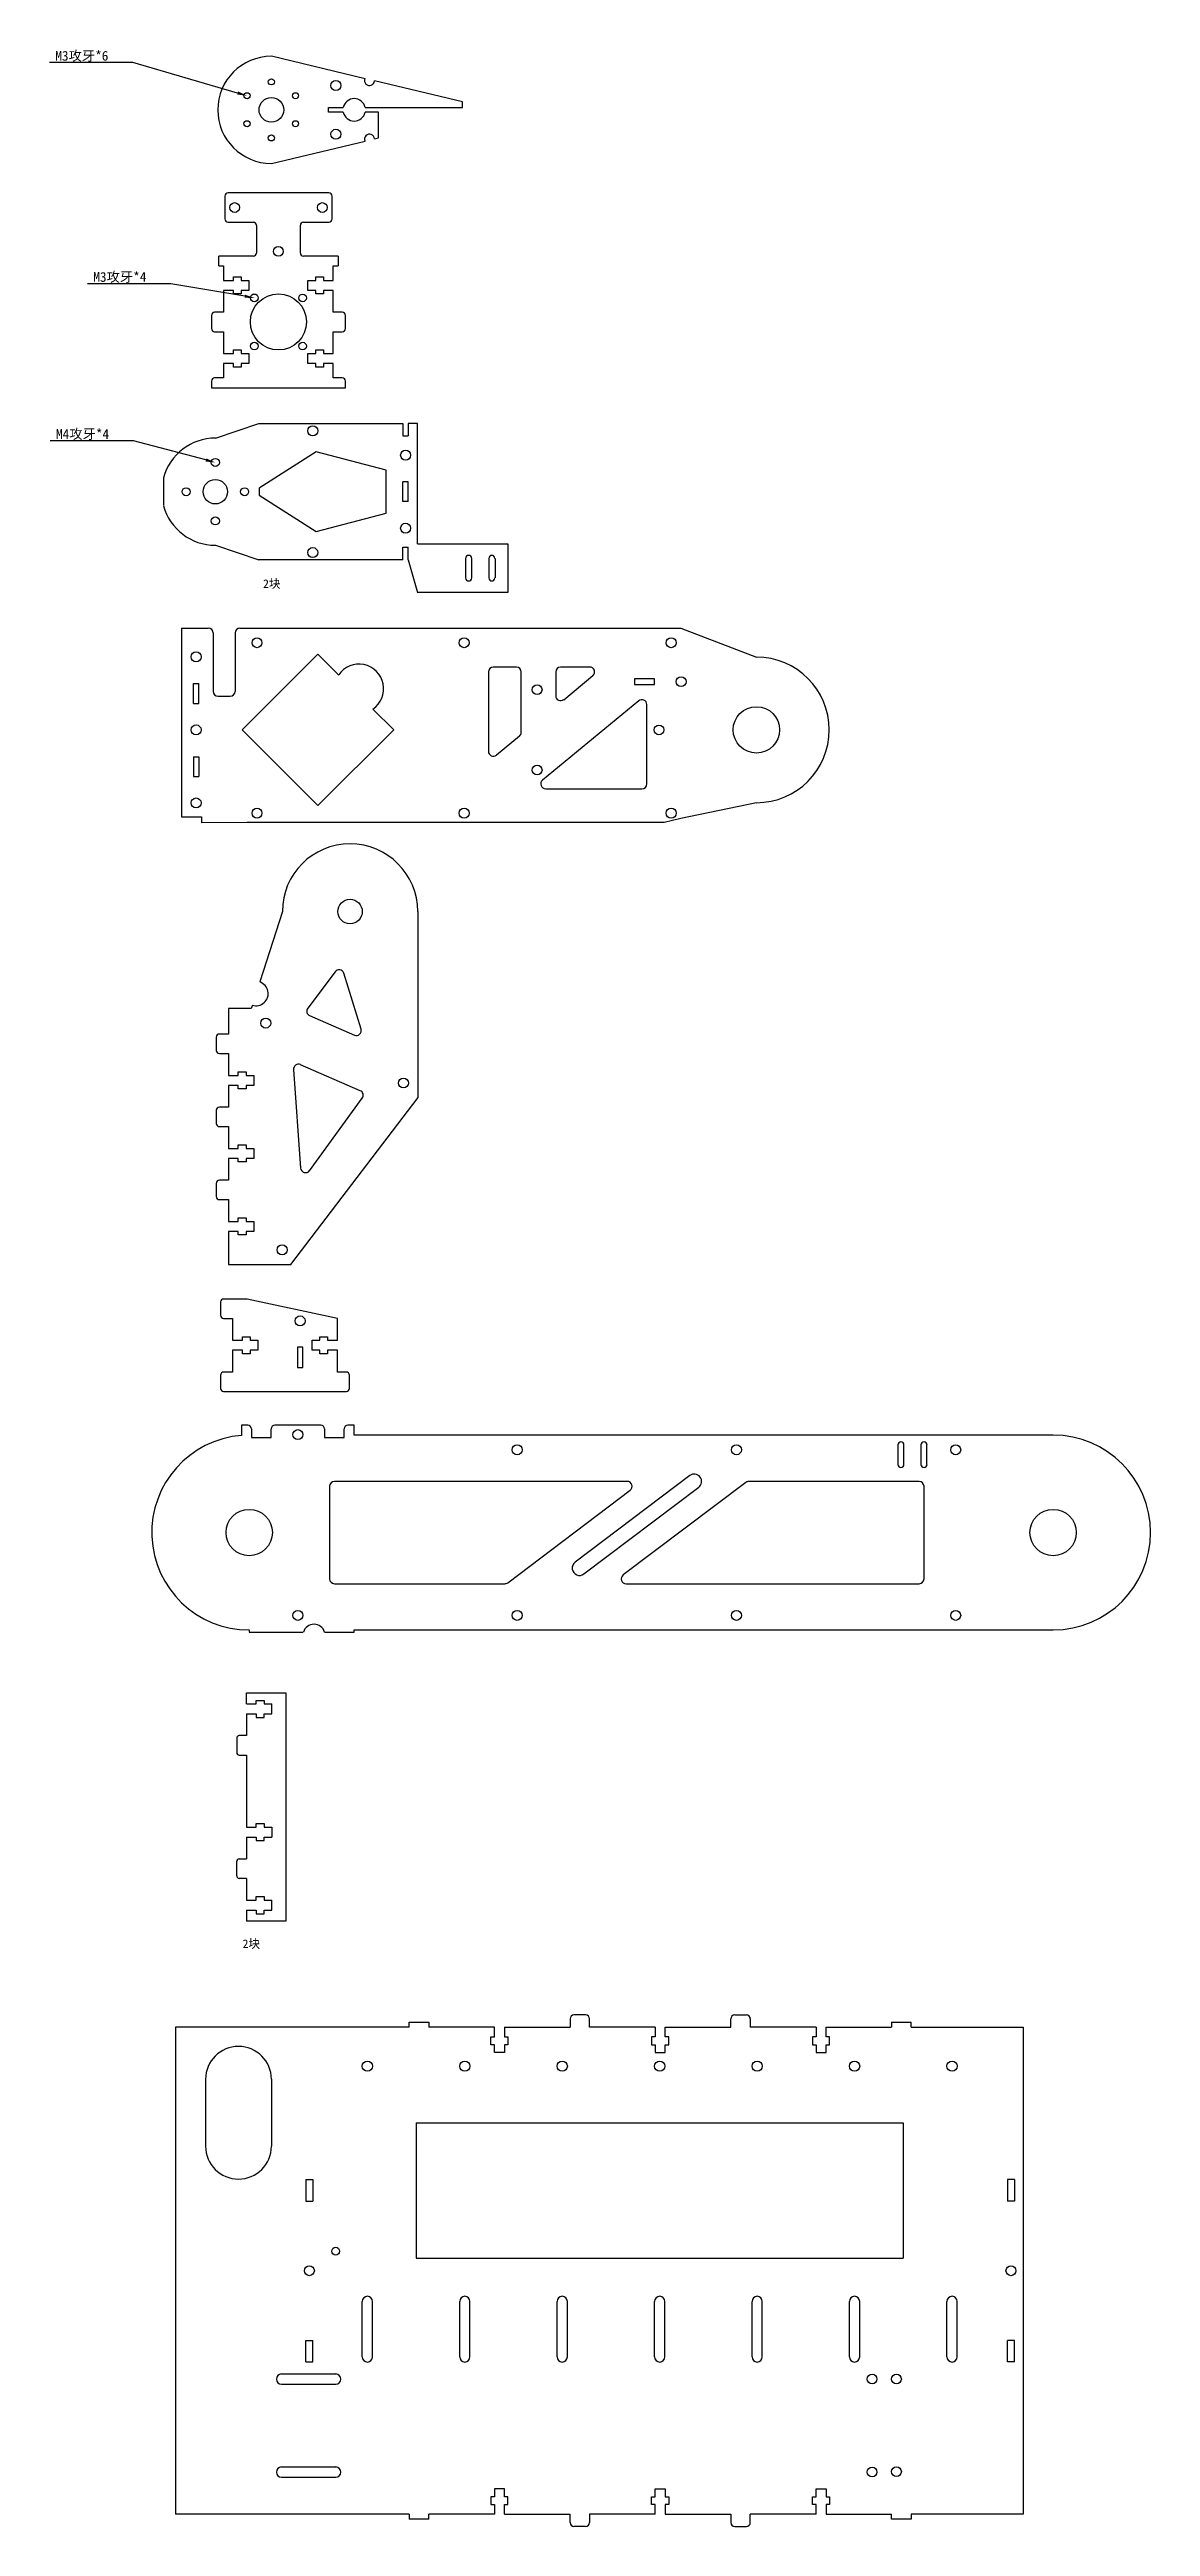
# Model space of a CAD drawing. Header units: millimetres. Extents: x -179 to 299, y -1015 to 1132.
# Drawn here: x -153 to 299, y 114 to 1132 of the extents above; entities that cross this region are included whole.
import ezdxf
from ezdxf import colors
from ezdxf.entities.mleader import LeaderData, LeaderLine
from ezdxf.math import Vec2, Vec3

# ---------------------------------------------------------------- set-up
doc = ezdxf.new("R2010")
doc.units = ezdxf.units.MM

msp = doc.modelspace()

# ---------------------------------------------------------------- texts
at = {"char_height": 3.5, "attachment_point": 1}
for width, insert in [(19.456, (-65.7, 914)), (22.93, (-74.1, 355.5))]:
    msp.add_mtext_dynamic_manual_height_columns('2{\\fSimSun|b0|i0|c134|p2;块}', width=width, gutter_width=17.5, heights=[0], dxfattribs=dict(at, insert=insert))

# ---------------------------------------------------------------- linework, layer by layer
at = {"color": 7, "linetype": 'Continuous', "lineweight": 25}
for p, q in [((-23.8, 1119.6), (-62.3, 1128.8)), ((16.2, 1110.1), (-19.9, 1118.7)), ((16.2, 1107.8), (16.2, 1110.1)), ((-38.8, 1107.8), (-32.8, 1107.8)), ((-38.8, 1105.8), (-38.8, 1107.8)), ((-32.8, 1105.8), (-38.8, 1105.8)), ((-23.8, 1107.8), (16.2, 1107.8)), ((-18.3, 1105.8), (-23.8, 1105.8)), ((-18.3, 1095.3), (-18.3, 1105.8)), ((-62.3, 1084.8), (-23.8, 1094)), ((-19.9, 1094.9), (-18.3, 1095.3)), ((-81.4, 1071.4), (-81.4, 1062)), ((-38.7, 1072.7), (-80.1, 1072.7)), ((-37.4, 1062), (-37.4, 1071.4)), ((-80.1, 1060.7), (-69.7, 1060.7)), ((-68.4, 1059.4), (-68.4, 1048)), ((-50.4, 1048), (-50.4, 1059.4)), ((-49.1, 1060.7), (-38.7, 1060.7)), ((-83.9, 1042.7), (-83.9, 1046.7)), ((-69.7, 1046.7), (-83.9, 1046.7)), ((-83.9, 1042.7), (-81.9, 1042.7)), ((-81.9, 1042.7), (-81.9, 1036.7)), ((-77.9, 1038.2), (-74.7, 1038.2)), ((-77.9, 1036.7), (-77.9, 1038.2)), ((-74.7, 1038.2), (-74.7, 1036.7)), ((-34.9, 1046.7), (-49.1, 1046.7)), ((-44.1, 1038.2), (-40.9, 1038.2)), ((-44.1, 1036.7), (-44.1, 1038.2)), ((-40.9, 1038.2), (-40.9, 1036.7)), ((-36.9, 1036.7), (-36.9, 1042.7)), ((-36.9, 1042.7), (-34.9, 1042.7)), ((-34.9, 1046.7), (-34.9, 1042.7)), ((-81.9, 1036.7), (-77.9, 1036.7)), ((-81.9, 1032.6), (-81.9, 1023.7)), ((-77.9, 1032.6), (-81.9, 1032.6)), ((-77.9, 1031.2), (-77.9, 1032.6)), ((-74.7, 1031.2), (-77.9, 1031.2)), ((-74.7, 1036.7), (-71.5, 1036.7)), ((-74.7, 1032.6), (-74.7, 1031.2)), ((-71.5, 1032.6), (-74.7, 1032.6)), ((-71.5, 1036.7), (-71.5, 1032.6)), ((-47.3, 1036.7), (-44.1, 1036.7)), ((-47.3, 1032.6), (-47.3, 1036.7)), ((-44.1, 1032.6), (-47.3, 1032.6)), ((-44.1, 1031.2), (-44.1, 1032.6)), ((-40.9, 1031.2), (-44.1, 1031.2)), ((-40.9, 1036.7), (-36.9, 1036.7)), ((-40.9, 1032.6), (-40.9, 1031.2)), ((-36.9, 1032.6), (-40.9, 1032.6)), ((-36.9, 1023.7), (-36.9, 1032.6)), ((-86.9, 1022.4), (-86.9, 1017)), ((-81.9, 1023.7), (-85.6, 1023.7)), ((-33.2, 1023.7), (-36.9, 1023.7)), ((-31.9, 1017), (-31.9, 1022.4)), ((-85.6, 1015.7), (-81.9, 1015.7)), ((-81.9, 1015.7), (-81.9, 1006.7)), ((-77.9, 1008.2), (-74.7, 1008.2)), ((-77.9, 1006.7), (-77.9, 1008.2)), ((-74.7, 1008.2), (-74.7, 1006.7)), ((-44.1, 1008.2), (-40.9, 1008.2)), ((-44.1, 1006.7), (-44.1, 1008.2)), ((-40.9, 1008.2), (-40.9, 1006.7)), ((-36.9, 1015.7), (-33.2, 1015.7)), ((-36.9, 1006.7), (-36.9, 1015.7)), ((-81.9, 1006.7), (-77.9, 1006.7)), ((-81.9, 1002.6), (-81.9, 996.7)), ((-77.9, 1002.6), (-81.9, 1002.6)), ((-77.9, 1001.2), (-77.9, 1002.6)), ((-74.7, 1001.2), (-77.9, 1001.2)), ((-74.7, 1006.7), (-71.5, 1006.7)), ((-74.7, 1002.6), (-74.7, 1001.2)), ((-71.5, 1002.6), (-74.7, 1002.6)), ((-71.5, 1006.7), (-71.5, 1002.6)), ((-47.3, 1006.7), (-44.1, 1006.7)), ((-47.3, 1002.6), (-47.3, 1006.7)), ((-44.1, 1002.6), (-47.3, 1002.6)), ((-44.1, 1001.2), (-44.1, 1002.6)), ((-40.9, 1001.2), (-44.1, 1001.2)), ((-40.9, 1006.7), (-36.9, 1006.7)), ((-40.9, 1002.6), (-40.9, 1001.2)), ((-36.9, 1002.6), (-40.9, 1002.6)), ((-36.9, 996.7), (-36.9, 1002.6)), ((-86.9, 995.4), (-86.9, 992.7)), ((-86.9, 992.7), (-31.9, 992.7)), ((-81.9, 996.7), (-85.6, 996.7)), ((-33.2, 996.7), (-36.9, 996.7)), ((-31.9, 992.7), (-31.9, 995.4)), ((-85.3, 972), (-67.4, 978)), ((-67.4, 978), (-8.3, 978)), ((-8.3, 978), (-8.3, 972.9)), ((-6.2, 978), (-6.2, 972.9)), ((-2.3, 978), (-6.2, 978)), ((-2.3, 928.6), (-2.3, 978)), ((-43.9, 966.4), (-67.3, 951.4)), ((-15.2, 958.8), (-43.9, 966.4)), ((-8.3, 972.9), (-6.2, 972.9)), ((-15.2, 941.2), (-15.2, 958.8)), ((-106.5, 944.3), (-106.5, 955.8)), ((-67.3, 951.4), (-67.3, 948.6)), ((-67.3, 948.6), (-43.9, 933.6)), ((-6.2, 954.1), (-8.3, 954.1)), ((-8.3, 946), (-8.3, 954.1)), ((-6.2, 946), (-8.3, 946)), ((-6.2, 946), (-6.2, 954.1)), ((-43.9, 933.6), (-15.2, 941.2)), ((-85.3, 928), (-67.4, 922)), ((-8.3, 927.2), (-6.2, 927.2)), ((-8.3, 922), (-8.3, 927.2)), ((-6.2, 922), (-6.2, 927.2)), ((-2.3, 928.6), (34.8, 928.6)), ((34.8, 928.6), (34.8, 908.6)), ((-8.3, 922), (-67.4, 922)), ((-6.2, 922), (-2.3, 908.6)), ((17.5, 914.6), (17.5, 922.6)), ((20, 914.6), (20, 922.6)), ((27, 922.6), (27, 914.6)), ((29.5, 922.6), (29.5, 914.6)), ((34.8, 908.6), (-2.3, 908.6)), ((-99.2, 894), (-99.2, 816.5)), ((-99.2, 894), (-88.2, 894)), ((-86.2, 892), (-86.2, 868)), ((-77.2, 892), (-77.2, 868)), ((-75.2, 894), (105.8, 894)), ((105.8, 894), (136.8, 882.1)), ((-74.3, 852.2), (-43.2, 883.3)), ((-34.6, 874.7), (-43.2, 883.3)), ((26.8, 876), (26.8, 843.4)), ((38.3, 878), (28.8, 878)), ((40.3, 851.2), (40.3, 876)), ((54.4, 876), (54.4, 866.2)), ((68.4, 878), (56.4, 878)), ((-94.2, 871.2), (-92.1, 871.2)), ((-94.2, 863.1), (-94.2, 871.2)), ((-92.1, 863.1), (-92.1, 871.2)), ((-84.2, 866), (-79.2, 866)), ((57.7, 864.6), (69.7, 874.5)), ((95, 873.1), (86.8, 873.1)), ((86.8, 873.1), (86.8, 870.9)), ((86.8, 870.9), (95, 870.9)), ((95, 870.9), (95, 873.1)), ((-94.2, 863.1), (-92.1, 863.1)), ((-20.6, 860.7), (-12.1, 852.2)), ((88.6, 864.1), (49, 831.6)), ((91.8, 830), (91.8, 862.6)), ((-74.3, 852.2), (-43.2, 821.1)), ((-43.2, 821.1), (-12.1, 852.2)), ((30.1, 841.9), (39.6, 849.7)), ((-94.2, 841.2), (-92.1, 841.2)), ((-94.2, 841.2), (-94.2, 833.1)), ((-92.1, 841.2), (-92.1, 833.1)), ((-94.2, 833.1), (-92.1, 833.1)), ((50.3, 828), (89.8, 828)), ((-99.2, 816.5), (-91, 816.5)), ((-91, 816.5), (-91, 814)), ((-72.3, 814.2), (-91, 814)), ((99, 814.2), (-72.3, 814.2)), ((105.8, 815.8), (99, 814.2)), ((136.8, 822.3), (105.8, 815.8)), ((-57.8, 777.6), (-67.1, 748.7)), ((-2.1, 701.2), (-2.1, 777.6)), ((-36.1, 752.9), (-47.4, 737.9)), ((-25.4, 729.3), (-32.6, 752.3)), ((-79.9, 737.8), (-79.9, 727.3)), ((-70.6, 737.8), (-79.9, 737.8)), ((-70.1, 739.2), (-70.6, 737.8)), ((-46.6, 734.9), (-28.2, 726.9)), ((-84.9, 726), (-84.9, 720.6)), ((-79.9, 727.3), (-83.6, 727.3)), ((-83.6, 719.3), (-79.9, 719.3)), ((-79.9, 719.3), (-79.9, 710.3)), ((-53.2, 712.8), (-50.3, 672.2)), ((-25.8, 704), (-50.4, 714.7)), ((-79.9, 710.3), (-75.9, 710.3)), ((-79.9, 706.2), (-79.9, 697.3)), ((-75.9, 706.2), (-79.9, 706.2)), ((-75.9, 711.8), (-72.7, 711.8)), ((-75.9, 710.3), (-75.9, 711.8)), ((-75.9, 704.8), (-75.9, 706.2)), ((-72.7, 704.8), (-75.9, 704.8)), ((-72.7, 711.8), (-72.7, 710.3)), ((-72.7, 710.3), (-69.5, 710.3)), ((-72.7, 706.2), (-72.7, 704.8)), ((-69.5, 706.2), (-72.7, 706.2)), ((-69.5, 710.3), (-69.5, 706.2)), ((-84.9, 696), (-84.9, 690.6)), ((-79.9, 697.3), (-83.6, 697.3)), ((-54.3, 632.7), (-2.1, 701.2)), ((-46.7, 671.2), (-25, 701)), ((-83.6, 689.3), (-79.9, 689.3)), ((-79.9, 689.3), (-79.9, 680.3)), ((-75.9, 681.8), (-72.7, 681.8)), ((-75.9, 680.3), (-75.9, 681.8)), ((-72.7, 681.8), (-72.7, 680.3)), ((-79.9, 680.3), (-75.9, 680.3)), ((-79.9, 676.2), (-79.9, 667.3)), ((-75.9, 676.2), (-79.9, 676.2)), ((-75.9, 674.8), (-75.9, 676.2)), ((-72.7, 674.8), (-75.9, 674.8)), ((-72.7, 680.3), (-69.5, 680.3)), ((-72.7, 676.2), (-72.7, 674.8)), ((-69.5, 676.2), (-72.7, 676.2)), ((-69.5, 680.3), (-69.5, 676.2)), ((-84.9, 666), (-84.9, 660.6)), ((-79.9, 667.3), (-83.6, 667.3)), ((-83.6, 659.3), (-79.9, 659.3)), ((-79.9, 659.3), (-79.9, 650.3)), ((-75.9, 651.8), (-72.7, 651.8)), ((-75.9, 650.3), (-75.9, 651.8)), ((-72.7, 651.8), (-72.7, 650.3)), ((-79.9, 650.3), (-75.9, 650.3)), ((-79.9, 646.2), (-79.9, 632.7)), ((-75.9, 646.2), (-79.9, 646.2)), ((-75.9, 644.8), (-75.9, 646.2)), ((-72.7, 644.8), (-75.9, 644.8)), ((-72.7, 650.3), (-69.5, 650.3)), ((-72.7, 646.2), (-72.7, 644.8)), ((-69.5, 646.2), (-72.7, 646.2)), ((-69.5, 650.3), (-69.5, 646.2)), ((-79.9, 632.7), (-54.3, 632.7)), ((-83.2, 617.2), (-83.2, 611.8)), ((-72.2, 618.5), (-81.9, 618.5)), ((-81.9, 610.5), (-78.2, 610.5)), ((-78.2, 610.5), (-78.2, 601.6)), ((-35.2, 610.5), (-72.2, 618.5)), ((-35.2, 601.6), (-35.2, 610.5)), ((-78.2, 601.6), (-74.2, 601.6)), ((-74.2, 603), (-71, 603)), ((-74.2, 601.6), (-74.2, 603)), ((-71, 603), (-71, 601.6)), ((-71, 601.6), (-67.8, 601.6)), ((-67.8, 601.6), (-67.8, 597.5)), ((-45.6, 601.6), (-42.4, 601.6)), ((-45.6, 597.5), (-45.6, 601.6)), ((-42.4, 603), (-39.2, 603)), ((-42.4, 601.6), (-42.4, 603)), ((-39.2, 603), (-39.2, 601.6)), ((-39.2, 601.6), (-35.2, 601.6)), ((-78.2, 597.5), (-78.2, 588.5)), ((-74.2, 597.5), (-78.2, 597.5)), ((-74.2, 596), (-74.2, 597.5)), ((-71, 596), (-74.2, 596)), ((-71, 597.5), (-71, 596)), ((-67.8, 597.5), (-71, 597.5)), ((-49.4, 598.7), (-51.6, 598.7)), ((-51.6, 598.7), (-51.6, 590.4)), ((-51.6, 590.4), (-49.4, 590.4)), ((-49.4, 590.4), (-49.4, 598.7)), ((-42.4, 597.5), (-45.6, 597.5)), ((-42.4, 596), (-42.4, 597.5)), ((-39.2, 596), (-42.4, 596)), ((-39.2, 597.5), (-39.2, 596)), ((-35.2, 597.5), (-39.2, 597.5)), ((-35.2, 588.5), (-35.2, 597.5)), ((-83.2, 587.2), (-83.2, 581.8)), ((-78.2, 588.5), (-81.9, 588.5)), ((-81.9, 580.5), (-31.5, 580.5)), ((-31.5, 588.5), (-35.2, 588.5)), ((-30.2, 581.8), (-30.2, 587.2)), ((-74.5, 566.7), (-74.5, 562.5)), ((-72, 566.7), (-74.5, 566.7)), ((-70.5, 565.2), (-70.5, 561.7)), ((-70.5, 561.7), (-62.4, 561.7)), ((-62.4, 561.7), (-62.4, 565.2)), ((-42, 566.7), (-60.9, 566.7)), ((-40.5, 565.2), (-40.5, 561.7)), ((-40.5, 561.7), (-32.4, 561.7)), ((-32.4, 561.7), (-32.4, 565.2)), ((-28.3, 566.7), (-30.9, 566.7)), ((-28.3, 562.6), (-28.3, 566.7)), ((258.6, 562.6), (-28.3, 562.6)), ((194.8, 558.6), (194.8, 550.6)), ((197.3, 550.6), (197.3, 558.6)), ((204.3, 558.6), (204.3, 550.6)), ((206.8, 550.6), (206.8, 558.6)), ((-38.4, 541.6), (-38.4, 503.6)), ((83.8, 543.6), (-36.4, 543.6)), ((34.7, 502), (85, 540)), ((109.5, 546), (62.4, 510.4)), ((66, 505.6), (113.2, 541.2)), ((132.4, 543.2), (82.1, 505.2)), ((203.6, 543.6), (133.6, 543.6)), ((205.6, 503.6), (205.6, 541.6)), ((-36.4, 501.6), (33.5, 501.6)), ((83.3, 501.6), (203.6, 501.6)), ((-71.4, 482.6), (-71.4, 481.7)), ((-71.4, 481.7), (-49.2, 481.7)), ((-40.5, 481.7), (-28.3, 481.7)), ((-28.3, 482.6), (258.6, 482.6)), ((-28.3, 481.7), (-28.3, 482.6)), ((-72.5, 452.3), (-72.5, 456.8)), ((-72.5, 456.8), (-56.3, 456.8)), ((-72.5, 452.3), (-68.5, 452.3)), ((-72.5, 448.2), (-72.5, 439.2)), ((-72.5, 448.2), (-68.5, 448.2)), ((-68.5, 453.7), (-65.3, 453.7)), ((-68.5, 452.3), (-68.5, 453.7)), ((-68.5, 448.2), (-68.5, 446.7)), ((-65.3, 453.7), (-65.3, 452.3)), ((-65.3, 452.3), (-62.1, 452.3)), ((-65.3, 446.7), (-65.3, 448.2)), ((-65.3, 448.2), (-62.1, 448.2)), ((-62.1, 448.2), (-62.1, 452.3)), ((-56.3, 456.8), (-56.3, 363)), ((-76.5, 438.2), (-76.5, 432.2)), ((-72.5, 439.2), (-75.5, 439.2)), ((-68.5, 446.7), (-65.3, 446.7)), ((-75.5, 431.2), (-72.5, 431.2)), ((-72.5, 431.2), (-72.5, 401.6)), ((-72.5, 401.6), (-68.5, 401.6)), ((-72.5, 397.5), (-72.5, 388.6)), ((-72.5, 397.5), (-68.5, 397.5)), ((-68.5, 403.1), (-65.3, 403.1)), ((-68.5, 401.6), (-68.5, 403.1)), ((-68.5, 397.5), (-68.5, 396.1)), ((-65.3, 403.1), (-65.3, 401.6)), ((-65.3, 401.6), (-62.1, 401.6)), ((-65.3, 396.1), (-65.3, 397.5)), ((-65.3, 397.5), (-62.1, 397.5)), ((-62.1, 401.6), (-62.1, 397.5)), ((-76.5, 381.6), (-76.5, 387.6)), ((-75.5, 388.6), (-72.5, 388.6)), ((-68.5, 396.1), (-65.3, 396.1)), ((-72.5, 380.6), (-75.5, 380.6)), ((-72.5, 380.6), (-72.5, 371.6)), ((-72.5, 371.6), (-68.5, 371.6)), ((-72.5, 367.5), (-72.5, 363)), ((-72.5, 367.5), (-68.5, 367.5)), ((-68.5, 373.1), (-65.3, 373.1)), ((-68.5, 371.6), (-68.5, 373.1)), ((-68.5, 367.5), (-68.5, 366.1)), ((-65.3, 373.1), (-65.3, 371.6)), ((-65.3, 371.6), (-62.1, 371.6)), ((-65.3, 366.1), (-65.3, 367.5)), ((-65.3, 367.5), (-62.1, 367.5)), ((-62.1, 367.5), (-62.1, 371.6)), ((-56.3, 363), (-72.5, 363)), ((-68.5, 366.1), (-65.3, 366.1)), ((-5.7, 319.5), (-101.7, 319.5)), ((-101.7, 319.5), (-101.7, 119.5)), ((-5.7, 321.5), (2.3, 321.5)), ((-5.7, 319.5), (-5.7, 321.5)), ((2.3, 321.5), (2.3, 319.5)), ((29.3, 319.5), (2.3, 319.5)), ((27.8, 312.3), (27.8, 315.5)), ((27.8, 315.5), (29.3, 315.5)), ((29.3, 315.5), (29.3, 319.5)), ((33.4, 319.5), (60.3, 319.5)), ((33.4, 319.5), (33.4, 315.5)), ((33.4, 315.5), (34.8, 315.5)), ((34.8, 315.5), (34.8, 312.3)), ((60.3, 322.9), (60.3, 319.5)), ((66.7, 324.5), (61.9, 324.5)), ((68.3, 319.5), (68.3, 322.9)), ((95.3, 319.5), (68.3, 319.5)), ((93.8, 315.5), (93.8, 312.3)), ((95.3, 315.5), (93.8, 315.5)), ((95.3, 319.5), (95.3, 315.5)), ((99.4, 319.5), (126.3, 319.5)), ((99.4, 315.5), (99.4, 319.5)), ((100.8, 315.5), (99.4, 315.5)), ((100.8, 312.3), (100.8, 315.5)), ((126.3, 319.5), (126.3, 322.9)), ((127.9, 324.5), (132.7, 324.5)), ((134.3, 322.9), (134.3, 319.5)), ((161.3, 319.5), (134.3, 319.5)), ((159.8, 315.5), (159.8, 312.3)), ((161.3, 315.5), (159.8, 315.5)), ((161.3, 319.5), (161.3, 315.5)), ((165.4, 319.5), (192.3, 319.5)), ((165.4, 315.5), (165.4, 319.5)), ((166.8, 315.5), (165.4, 315.5)), ((166.8, 312.3), (166.8, 315.5)), ((192.3, 321.5), (200.3, 321.5)), ((192.3, 321.5), (192.3, 319.5)), ((200.3, 319.5), (200.3, 321.5)), ((200.3, 319.5), (246.3, 319.5)), ((246.3, 319.5), (246.3, 119.5)), ((29.3, 312.3), (27.8, 312.3)), ((29.3, 309.1), (29.3, 312.3)), ((33.4, 309.1), (29.3, 309.1)), ((34.8, 312.3), (33.4, 312.3)), ((33.4, 312.3), (33.4, 309.1)), ((93.8, 312.3), (95.3, 312.3)), ((95.3, 312.3), (95.3, 309.1)), ((95.3, 309.1), (99.4, 309.1)), ((99.4, 312.3), (100.8, 312.3)), ((99.4, 309.1), (99.4, 312.3)), ((159.8, 312.3), (161.3, 312.3)), ((161.3, 312.3), (161.3, 309.1)), ((161.3, 309.1), (165.4, 309.1)), ((165.4, 312.3), (166.8, 312.3)), ((165.4, 309.1), (165.4, 312.3)), ((-89.4, 298.1), (-89.4, 270.6)), ((-62.3, 298.1), (-62.3, 270.6)), ((-2.9, 280.2), (-2.9, 224.7)), ((-2.9, 280.2), (197.1, 280.2)), ((197.1, 280.2), (197.1, 224.7)), ((-48.1, 256.9), (-45.3, 256.9)), ((-48.1, 256.9), (-48.1, 248.1)), ((-45.3, 256.9), (-45.3, 248.1)), ((242.7, 256.9), (239.9, 256.9)), ((239.9, 256.9), (239.9, 248.1)), ((242.7, 256.9), (242.7, 248.1)), ((-48.1, 248.1), (-45.3, 248.1)), ((242.7, 248.1), (239.9, 248.1)), ((-2.9, 224.7), (197.1, 224.7)), ((-25, 184.1), (-25, 206.9)), ((-20.8, 184.1), (-20.8, 206.9)), ((15, 184.1), (15, 206.9)), ((19.2, 184.1), (19.2, 206.9)), ((55, 184.1), (55, 206.9)), ((59.2, 184.1), (59.2, 206.9)), ((95, 184.1), (95, 206.9)), ((99.2, 184.1), (99.2, 206.9)), ((135, 184.1), (135, 206.9)), ((139.2, 184.1), (139.2, 206.9)), ((175, 184.1), (175, 206.9)), ((179.2, 184.1), (179.2, 206.9)), ((215, 184.1), (215, 206.9)), ((219.2, 184.1), (219.2, 206.9)), ((-48.1, 182.1), (-48.1, 190.9)), ((-48.1, 190.9), (-45.3, 190.9)), ((-45.3, 182.1), (-45.3, 190.9)), ((239.9, 182.1), (239.9, 190.9)), ((242.7, 190.9), (239.9, 190.9)), ((242.7, 182.1), (242.7, 190.9)), ((-58.1, 177.1), (-35.9, 177.1)), ((-48.1, 182.1), (-45.3, 182.1)), ((242.7, 182.1), (239.9, 182.1)), ((-58.1, 172.9), (-35.9, 172.9)), ((-58.1, 138.9), (-35.9, 138.9)), ((-58.1, 134.7), (-35.9, 134.7)), ((27.8, 126.7), (27.8, 123.5)), ((29.3, 126.7), (27.8, 126.7)), ((27.8, 123.5), (29.3, 123.5)), ((29.3, 129.9), (29.3, 126.7)), ((33.4, 129.9), (29.3, 129.9)), ((29.3, 123.5), (29.3, 119.5)), ((33.4, 126.7), (33.4, 129.9)), ((34.8, 126.7), (33.4, 126.7)), ((33.4, 123.5), (34.8, 123.5)), ((33.4, 119.5), (33.4, 123.5)), ((34.8, 123.5), (34.8, 126.7)), ((93.8, 123.5), (93.8, 126.7)), ((93.8, 126.7), (95.3, 126.7)), ((95.3, 123.5), (93.8, 123.5)), ((95.3, 126.7), (95.3, 129.9)), ((95.3, 129.9), (99.4, 129.9)), ((95.3, 119.5), (95.3, 123.5)), ((99.4, 129.9), (99.4, 126.7)), ((99.4, 126.7), (100.8, 126.7)), ((100.8, 123.5), (99.4, 123.5)), ((99.4, 123.5), (99.4, 119.5)), ((100.8, 126.7), (100.8, 123.5)), ((159.8, 123.5), (159.8, 126.7)), ((159.8, 126.7), (161.3, 126.7)), ((161.3, 123.5), (159.8, 123.5)), ((161.3, 126.7), (161.3, 129.9)), ((161.3, 129.9), (165.4, 129.9)), ((161.3, 119.5), (161.3, 123.5)), ((165.4, 129.9), (165.4, 126.7)), ((165.4, 126.7), (166.8, 126.7)), ((166.8, 123.5), (165.4, 123.5)), ((165.4, 123.5), (165.4, 119.5)), ((166.8, 126.7), (166.8, 123.5)), ((-5.7, 119.5), (-101.7, 119.5)), ((-5.7, 119.5), (-5.7, 117.5)), ((2.3, 117.5), (-5.7, 117.5)), ((2.3, 117.5), (2.3, 119.5)), ((29.3, 119.5), (2.3, 119.5)), ((33.4, 119.5), (60.3, 119.5)), ((60.3, 116.1), (60.3, 119.5)), ((66.7, 114.5), (61.9, 114.5)), ((68.3, 119.5), (68.3, 116.1)), ((95.3, 119.5), (68.3, 119.5)), ((99.4, 119.5), (126.3, 119.5)), ((126.3, 119.5), (126.3, 116.1)), ((127.9, 114.5), (132.7, 114.5)), ((134.3, 116.1), (134.3, 119.5)), ((161.3, 119.5), (134.3, 119.5)), ((165.4, 119.5), (192.3, 119.5)), ((192.3, 117.5), (192.3, 119.5)), ((200.3, 117.5), (192.3, 117.5)), ((200.3, 119.5), (200.3, 117.5)), ((246.3, 119.5), (200.3, 119.5))]:
    msp.add_line(p, q, dxfattribs=at)
for centre, radius in [((-62.3, 1118.3), 1.25), ((-35.8, 1116.8), 2.05), ((-72.3, 1112.6), 1.25), ((-62.3, 1106.8), 5.05), ((-52.4, 1112.6), 1.25), ((-72.3, 1101.1), 1.25), ((-52.4, 1101.1), 1.25), ((-35.8, 1096.8), 2.05), ((-62.3, 1095.3), 1.25), ((-77.4, 1066.7), 2), ((-41.4, 1066.7), 2), ((-59.4, 1048.7), 2), ((-59.4, 1019.7), 11.5), ((-69.3, 1029.6), 1.58), ((-49.5, 1029.6), 1.57), ((-69.3, 1009.8), 1.57), ((-49.5, 1009.8), 1.57), ((-45.3, 975), 2.05), ((-7.2, 965), 2.05), ((-85.3, 962), 1.65), ((-97.3, 950), 1.65), ((-85.3, 950), 5.02), ((-73.3, 950), 1.65), ((-85.3, 938), 1.65), ((-7.2, 935), 2.05), ((-45.3, 925), 2.05), ((-68.2, 888), 2.05), ((16.8, 888), 2.05), ((101.8, 888), 2.05), ((-93.2, 882.2), 2.05), ((46.8, 868.7), 2), ((105.9, 872), 2.05), ((136.8, 852.2), 9.53), ((-93.2, 852.2), 2.05), ((96.8, 852.2), 2), ((46.8, 835.7), 2), ((-93.2, 822.2), 2.05), ((-68.2, 818), 2.05), ((16.8, 818), 2.05), ((101.8, 818), 2.05), ((-30, 777.6), 5.02), ((-64.6, 731.8), 2.05), ((-8.1, 707.2), 2.05), ((-57.9, 638.7), 2.05), ((-50.5, 609.5), 2.05), ((-51.4, 562.8), 2.05), ((38.6, 556.6), 2.05), ((128.6, 556.6), 2.05), ((218.6, 556.6), 2.05), ((-71.4, 522.6), 9.52), ((258.6, 522.6), 9.52), ((-51.4, 488.6), 2.05), ((38.6, 488.6), 2.05), ((128.6, 488.6), 2.05), ((218.6, 488.6), 2.05), ((-22.9, 303.5), 2.1), ((17.1, 303.5), 2.1), ((57.1, 303.5), 2.1), ((97.1, 303.5), 2.1), ((137.1, 303.5), 2.1), ((177.1, 303.5), 2.1), ((217.1, 303.5), 2.1), ((-35.9, 227.5), 1.6), ((-46.7, 219.5), 2.05), ((241.3, 219.5), 2.05), ((184.3, 175), 2), ((194.3, 175), 2), ((184.3, 136.8), 2), ((194.3, 137), 2)]:
    msp.add_circle(centre, radius, dxfattribs=at)
for centre, radius, start, end in [((-62.3, 1106.8), 22, 90, 270), ((-22, 1118.8), 2.04, 156.6287, 356.5252), ((-28.3, 1106.8), 4.6, 12.5559, 167.4441), ((-28.3, 1106.8), 4.6, 192.5559, 347.4441), ((-22, 1094.8), 2.04, 3.4748, 203.3713), ((-80.1, 1071.4), 1.3, 90, 180), ((-38.7, 1071.4), 1.3, 0, 90), ((-80.1, 1062), 1.3, 180, 270), ((-69.7, 1059.4), 1.3, 0, 90), ((-49.1, 1059.4), 1.3, 90, 180), ((-38.7, 1062), 1.3, 270, 0), ((-69.7, 1048), 1.3, 270, 0), ((-49.1, 1048), 1.3, 180, 270), ((-85.6, 1022.4), 1.3, 90, 180), ((-33.2, 1022.4), 1.3, 0, 90), ((-85.6, 1017), 1.3, 180, 270), ((-33.2, 1017), 1.3, 270, 0), ((-85.6, 995.4), 1.3, 90, 180), ((-33.2, 995.4), 1.3, 0, 90), ((-85.3, 950), 22, 90, 164.8504), ((-85.3, 950), 22, 195.1496, 270), ((18.7, 922.6), 1.25, 0, 180), ((28.2, 922.6), 1.25, 0, 180), ((18.7, 914.6), 1.25, 180, 0), ((28.2, 914.6), 1.25, 180, 0), ((-88.2, 892), 2, 0, 90), ((-75.2, 892), 2, 90, 180), ((-26.3, 869.1), 10.1, 304.0424, 145.9576), ((28.8, 876), 2, 90, 180), ((38.3, 876), 2, 0, 90), ((56.4, 876), 2, 90, 180), ((68.4, 876), 2, 309.4725, 90), ((136.8, 852.2), 29.9, 270, 90), ((-84.2, 868), 2, 180, 270), ((-79.2, 868), 2, 270, 0), ((56.4, 866.2), 2, 180, 309.4725), ((89.8, 862.6), 2, 0, 129.4725), ((38.3, 851.2), 2, 309.4725, 0), ((28.8, 843.4), 2, 180, 309.4725), ((50.3, 830), 2, 129.4725, 270), ((89.8, 830), 2, 270, 0), ((-30, 777.6), 27.8, 0, 180), ((-34.5, 751.7), 2, 17.2348, 142.8963), ((-68.6, 743.9), 5, 252.1762, 72.1762), ((-45.8, 736.7), 2, 142.8963, 246.4426), ((-83.6, 726), 1.3, 90, 180), ((-27.4, 728.7), 2, 246.4426, 17.2348), ((-83.6, 720.6), 1.3, 180, 270), ((-51.2, 712.9), 2, 66.4426, 184.0603), ((-26.6, 702.2), 2, 323.9755, 66.4426), ((-83.6, 696), 1.3, 90, 180), ((-83.6, 690.6), 1.3, 180, 270), ((-48.3, 672.4), 2, 184.0603, 323.9755), ((-83.6, 666), 1.3, 90, 180), ((-83.6, 660.6), 1.3, 180, 270), ((-81.9, 617.2), 1.3, 90, 180), ((-81.9, 611.8), 1.3, 180, 270), ((-81.9, 587.2), 1.3, 90, 180), ((-81.9, 581.8), 1.3, 180, 270), ((-31.5, 587.2), 1.3, 0, 90), ((-31.5, 581.8), 1.3, 270, 0), ((-71.4, 522.6), 40, 94.4449, 270), ((-72, 565.2), 1.5, 0, 90), ((-60.9, 565.2), 1.5, 90, 180), ((-42, 565.2), 1.5, 0, 90), ((-30.9, 565.2), 1.5, 90, 180), ((196.1, 558.6), 1.25, 0, 180), ((205.6, 558.6), 1.25, 0, 180), ((258.6, 522.6), 40, 270, 90), ((196.1, 550.6), 1.25, 180, 0), ((205.6, 550.6), 1.25, 180, 0), ((-36.4, 541.6), 2, 90, 180), ((83.8, 541.6), 2, 307.0731, 90), ((111.3, 543.6), 3, 307.0731, 127.0731), ((133.6, 541.6), 2, 90, 127.0731), ((203.6, 541.6), 2, 0, 90), ((64.2, 508), 3, 127.0731, 307.0731), ((-36.4, 503.6), 2, 180, 270), ((33.5, 503.6), 2, 270, 307.0731), ((83.3, 503.6), 2, 127.0731, 270), ((203.6, 503.6), 2, 270, 0), ((-44.8, 480.4), 4.54, 16.5751, 163.4249), ((-75.5, 438.2), 1, 90, 180), ((-75.5, 432.2), 1, 180, 270), ((-75.5, 387.6), 1, 90, 180), ((-75.5, 381.6), 1, 180, 270), ((61.9, 322.9), 1.6, 90, 180), ((66.7, 322.9), 1.6, 0, 90), ((127.9, 322.9), 1.6, 90, 180), ((132.7, 322.9), 1.6, 0, 90), ((-75.8, 298.1), 13.5, 0, 180), ((-75.8, 270.6), 13.5, 180, 0), ((-22.9, 206.9), 2.1, 0, 180), ((17.1, 206.9), 2.1, 0, 180), ((57.1, 206.9), 2.1, 0, 180), ((97.1, 206.9), 2.1, 0, 180), ((137.1, 206.9), 2.1, 0, 180), ((177.1, 206.9), 2.1, 0, 180), ((217.1, 206.9), 2.1, 0, 180), ((-22.9, 184.1), 2.1, 180, 0), ((17.1, 184.1), 2.1, 180, 0), ((57.1, 184.1), 2.1, 180, 0), ((97.1, 184.1), 2.1, 180, 0), ((137.1, 184.1), 2.1, 180, 0), ((177.1, 184.1), 2.1, 180, 0), ((217.1, 184.1), 2.1, 180, 0), ((-58.1, 175), 2.1, 90, 270), ((-35.9, 175), 2.1, 270, 90), ((-58.1, 136.8), 2.1, 90, 270), ((-35.9, 136.8), 2.1, 270, 90), ((61.9, 116.1), 1.6, 180, 270), ((66.7, 116.1), 1.6, 270, 0), ((127.9, 116.1), 1.6, 180, 270), ((132.7, 116.1), 1.6, 270, 0)]:
    msp.add_arc(centre, radius, start, end, dxfattribs=at)

msp.set_redraw_order([(e.dxf.handle, doc.entitydb.next_handle()) for e in msp.query("TEXT MTEXT ATTDEF DIMENSION ARC_DIMENSION")])  # texts and dimensions are drawn at this point

# ---------------------------------------------------------------- leaders
ml = msp.add_multileader_mtext('Standard')
ml.set_content('M3{\\fSimSun|b0|i0|c134|p2;攻牙}*6', color=256)
ml.set_leader_properties()
ml.build(insert=Vec2(0, 0))
ml.multileader.update_dxf_attribs({"text_right_attachment_type": 6})
ctx = ml.context
ctx.base_point, ctx.plane_origin = Vec3(-157.2, 1128.7), Vec3(-85.5, 1117.3)
ctx.right_attachment, ctx.text_align_type = 6, 2
notes = []
notes.append((ctx, [(0, (1, 1, 0), (-119.2, 1126.2), (-1, 0), 8, [(0, [(-72.3, 1112.6)], 0, [])])]))
ctx.mtext.insert, ctx.mtext.alignment, ctx.mtext.flow_direction = Vec3(-129.2, 1131), 3, 5
ml = msp.add_multileader_mtext('Standard')
ml.set_content('M3{\\fSimSun|b0|i0|c134|p2;攻牙}*4', color=256)
ml.set_leader_properties()
ml.build(insert=Vec2(0, 0))
ml.multileader.update_dxf_attribs({"text_right_attachment_type": 6})
ctx = ml.context
ctx.base_point, ctx.plane_origin = Vec3(-141.7, 1037.9), Vec3(-70, 1026.5)
ctx.right_attachment, ctx.text_align_type = 6, 2
notes.append((ctx, [(0, (1, 1, 0), (-103.6, 1035.4), (-1, 0), 8, [(0, [(-69.3, 1029.6)], 0, [])])]))
ctx.mtext.insert, ctx.mtext.alignment, ctx.mtext.flow_direction = Vec3(-113.6, 1040.2), 3, 5
ml = msp.add_multileader_mtext('Standard')
ml.set_content('M4{\\fSimSun|b0|i0|c134|p2;攻牙}*4', color=256)
ml.set_leader_properties()
ml.build(insert=Vec2(0, 0))
ml.multileader.update_dxf_attribs({"text_right_attachment_type": 6})
ctx = ml.context
ctx.base_point, ctx.plane_origin = Vec3(-157, 973.5), Vec3(-85.3, 962)
ctx.right_attachment, ctx.text_align_type = 6, 2
notes.append((ctx, [(0, (1, 1, 0), (-118.9, 970.9), (-1, 0), 8, [(0, [(-85.3, 962)], 0, [])])]))
ctx.mtext.insert, ctx.mtext.alignment, ctx.mtext.flow_direction = Vec3(-128.9, 975.7), 3, 5
for ctx, leaders in notes:
    for number, flags, end, landing, length, lines in leaders:
        leader = LeaderData()
        leader.index, (leader.has_last_leader_line, leader.has_dogleg_vector, leader.attachment_direction) = number, flags
        leader.last_leader_point, leader.dogleg_vector, leader.dogleg_length = Vec3(end), Vec3(landing), length
        for number, points, colour, breaks in lines:
            line = LeaderLine()
            line.index, line.vertices, line.color, line.breaks = number, Vec3.list(points), colors.encode_raw_color(colour), breaks
            leader.lines.append(line)
        ctx.leaders.append(leader)

doc.saveas('drawing.dxf')
